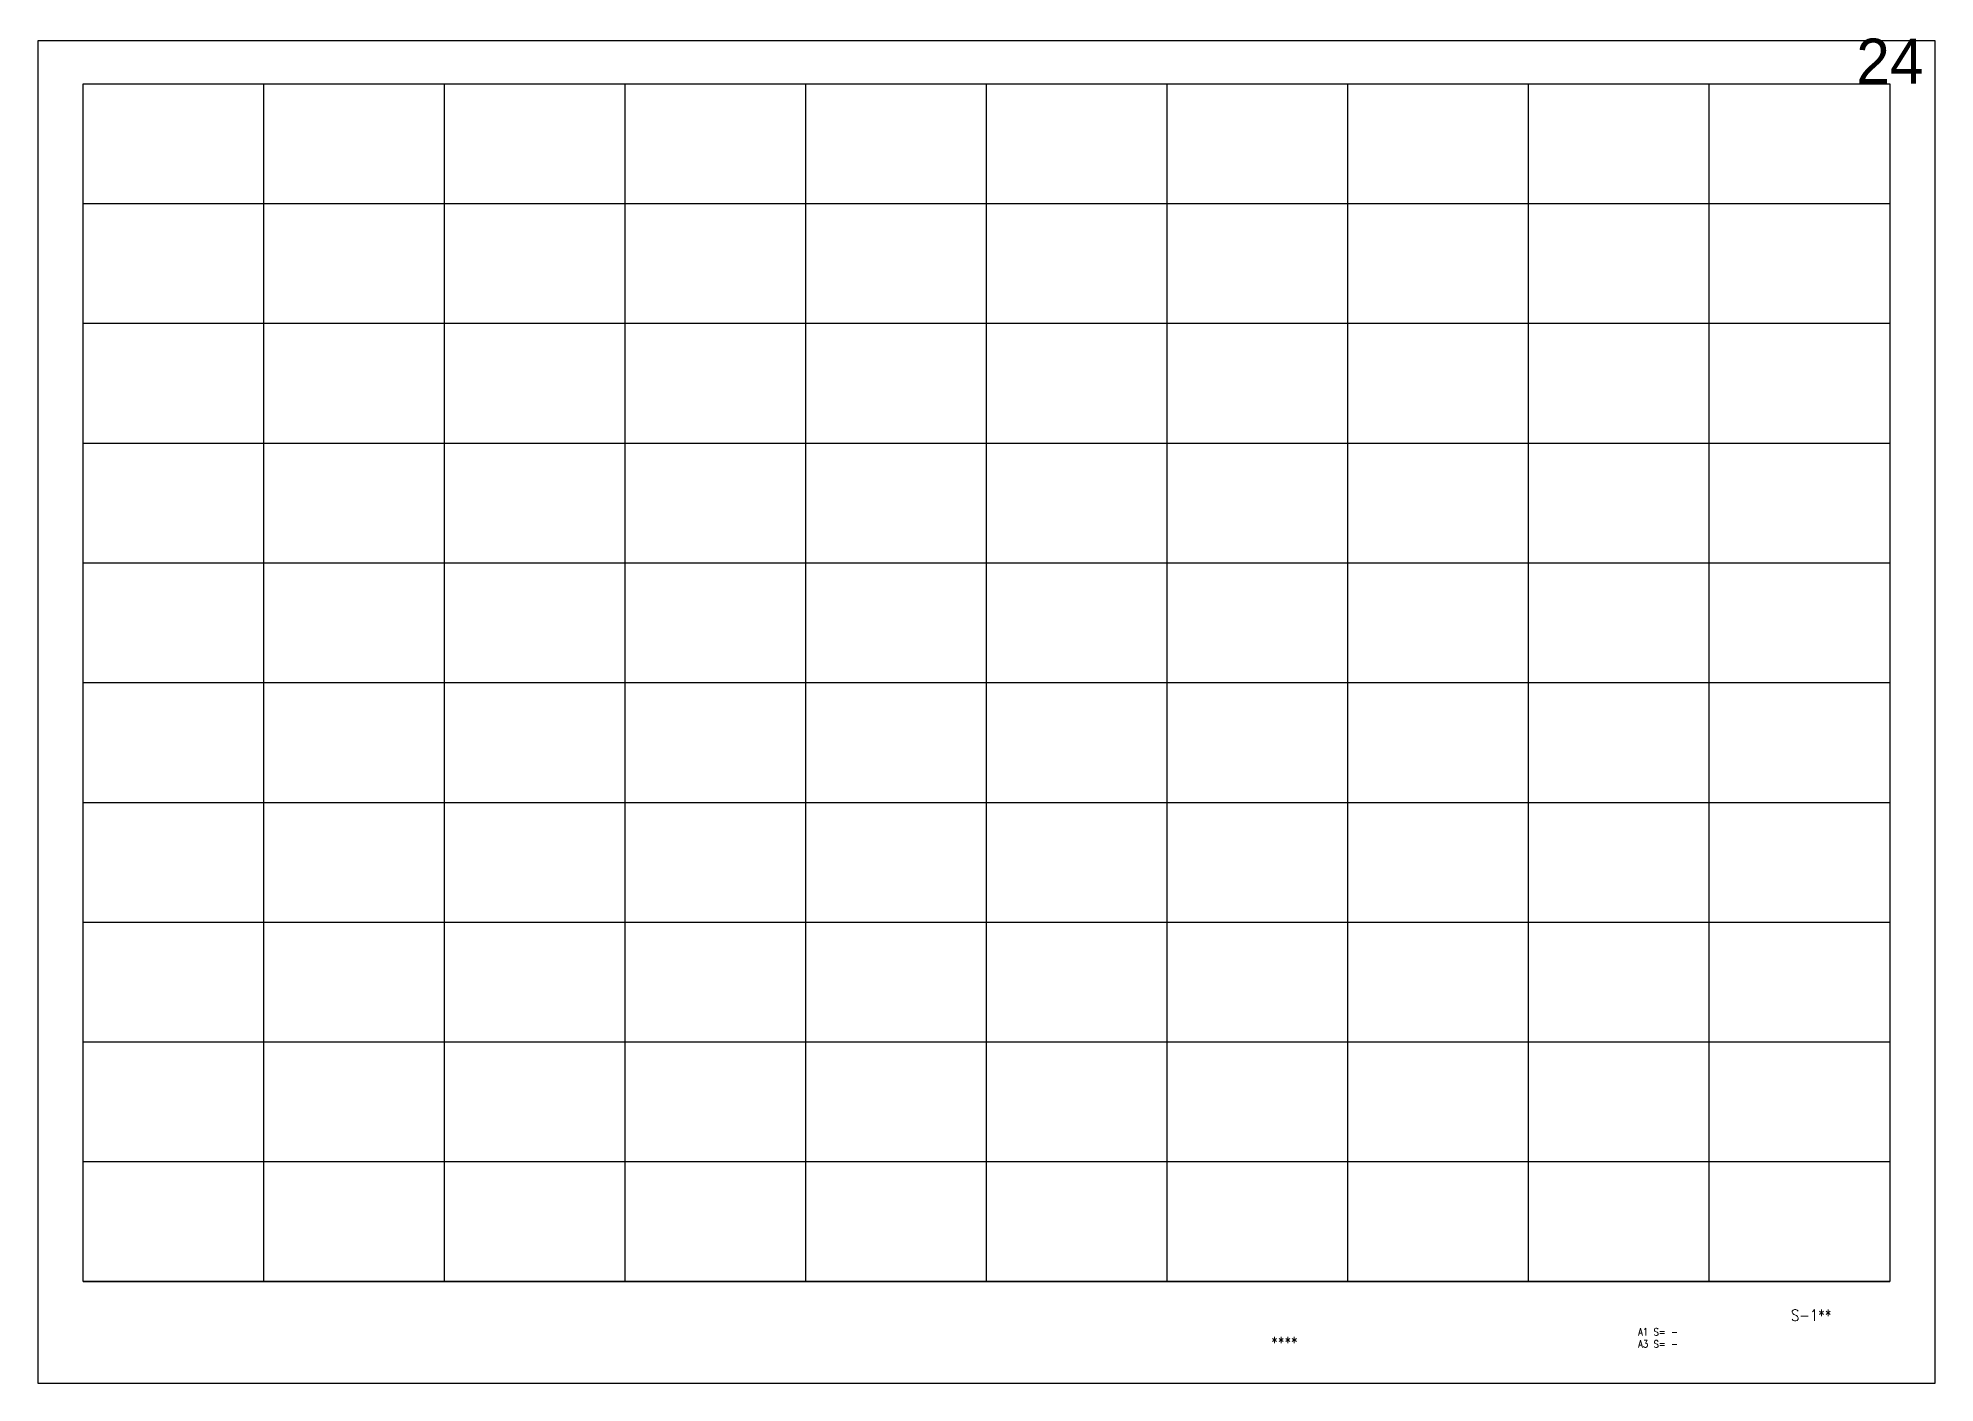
# Model space of a CAD drawing. Extents: x -180000 to 810000, y -1678500 to 210463.
# Drawn here: x 600000 to 810000, y -658500 to -509675 of the extents above; entities that cross this region are included whole.
import ezdxf

# ---------------------------------------------------------------- set-up
doc = ezdxf.new("R2010")
doc.units = 0
doc.header["$MEASUREMENT"] = 0
doc.layers.add('99_レイアウト枠', color=251, linetype='CONTINUOUS', plot=False)
doc.layers.add('99_頁番号', color=6, linetype='CONTINUOUS')
doc.styles.add('DRACAD', font='txt', dxfattribs={"width": 0.85, "bigfont": 'extfont2'})
doc.styles.get("Standard").update_dxf_attribs({"font": 'Osaka.ttc'})

msp = doc.modelspace()

# ---------------------------------------------------------------- texts
at = {"layer": '99_レイアウト枠', "insert": (805000, -514750), "char_height": 5000, "attachment_point": 8}
msp.add_mtext('24', dxfattribs=at)
at = {"layer": '99_頁番号', "attachment_point": 4, "style": 'DRACAD'}
for s, insert, char_height in [('{S-1**}', (794058.6, -651003.9), 1250), ('A1 S= - ^JA3 S= - ', (777130.6, -653507.5), 800), ('{  ****  }', (734630.6, -654003.9), 1250)]:
    msp.add_mtext(s, dxfattribs=dict(at, insert=insert, char_height=char_height))

# ---------------------------------------------------------------- linework, layer by layer
at = {"layer": '99_レイアウト枠'}
for p, q in [((605000, -647250), (605000, -514750)), ((625000, -647250), (625000, -514750)), ((645000, -647250), (645000, -514750)), ((665000, -647250), (665000, -514750)), ((685000, -647250), (685000, -514750)), ((705000, -647250), (705000, -514750)), ((725000, -647250), (725000, -514750)), ((745000, -647250), (745000, -514750)), ((765000, -647250), (765000, -514750)), ((785000, -647250), (785000, -514750)), ((605000, -528000), (805000, -528000)), ((605000, -541250), (805000, -541250)), ((605000, -554500), (805000, -554500)), ((605000, -567750), (805000, -567750)), ((605000, -581000), (805000, -581000)), ((605000, -594250), (805000, -594250)), ((605000, -607500), (805000, -607500)), ((605000, -620750), (805000, -620750)), ((605000, -634000), (805000, -634000)), ((605000, -647250), (805000, -647250))]:
    msp.add_line(p, q, dxfattribs=at)
for points in [[(600000, -658500), (810000, -658500), (810000, -510000), (600000, -510000)], [(605000, -514750), (805000, -514750), (805000, -647250), (605000, -647250)]]:
    msp.add_lwpolyline(points, close=True, dxfattribs=at)

msp.set_redraw_order([(e.dxf.handle, doc.entitydb.next_handle()) for e in msp.query("TEXT MTEXT ATTDEF DIMENSION ARC_DIMENSION")])  # texts and dimensions are drawn at this point

doc.saveas('drawing.dxf')
